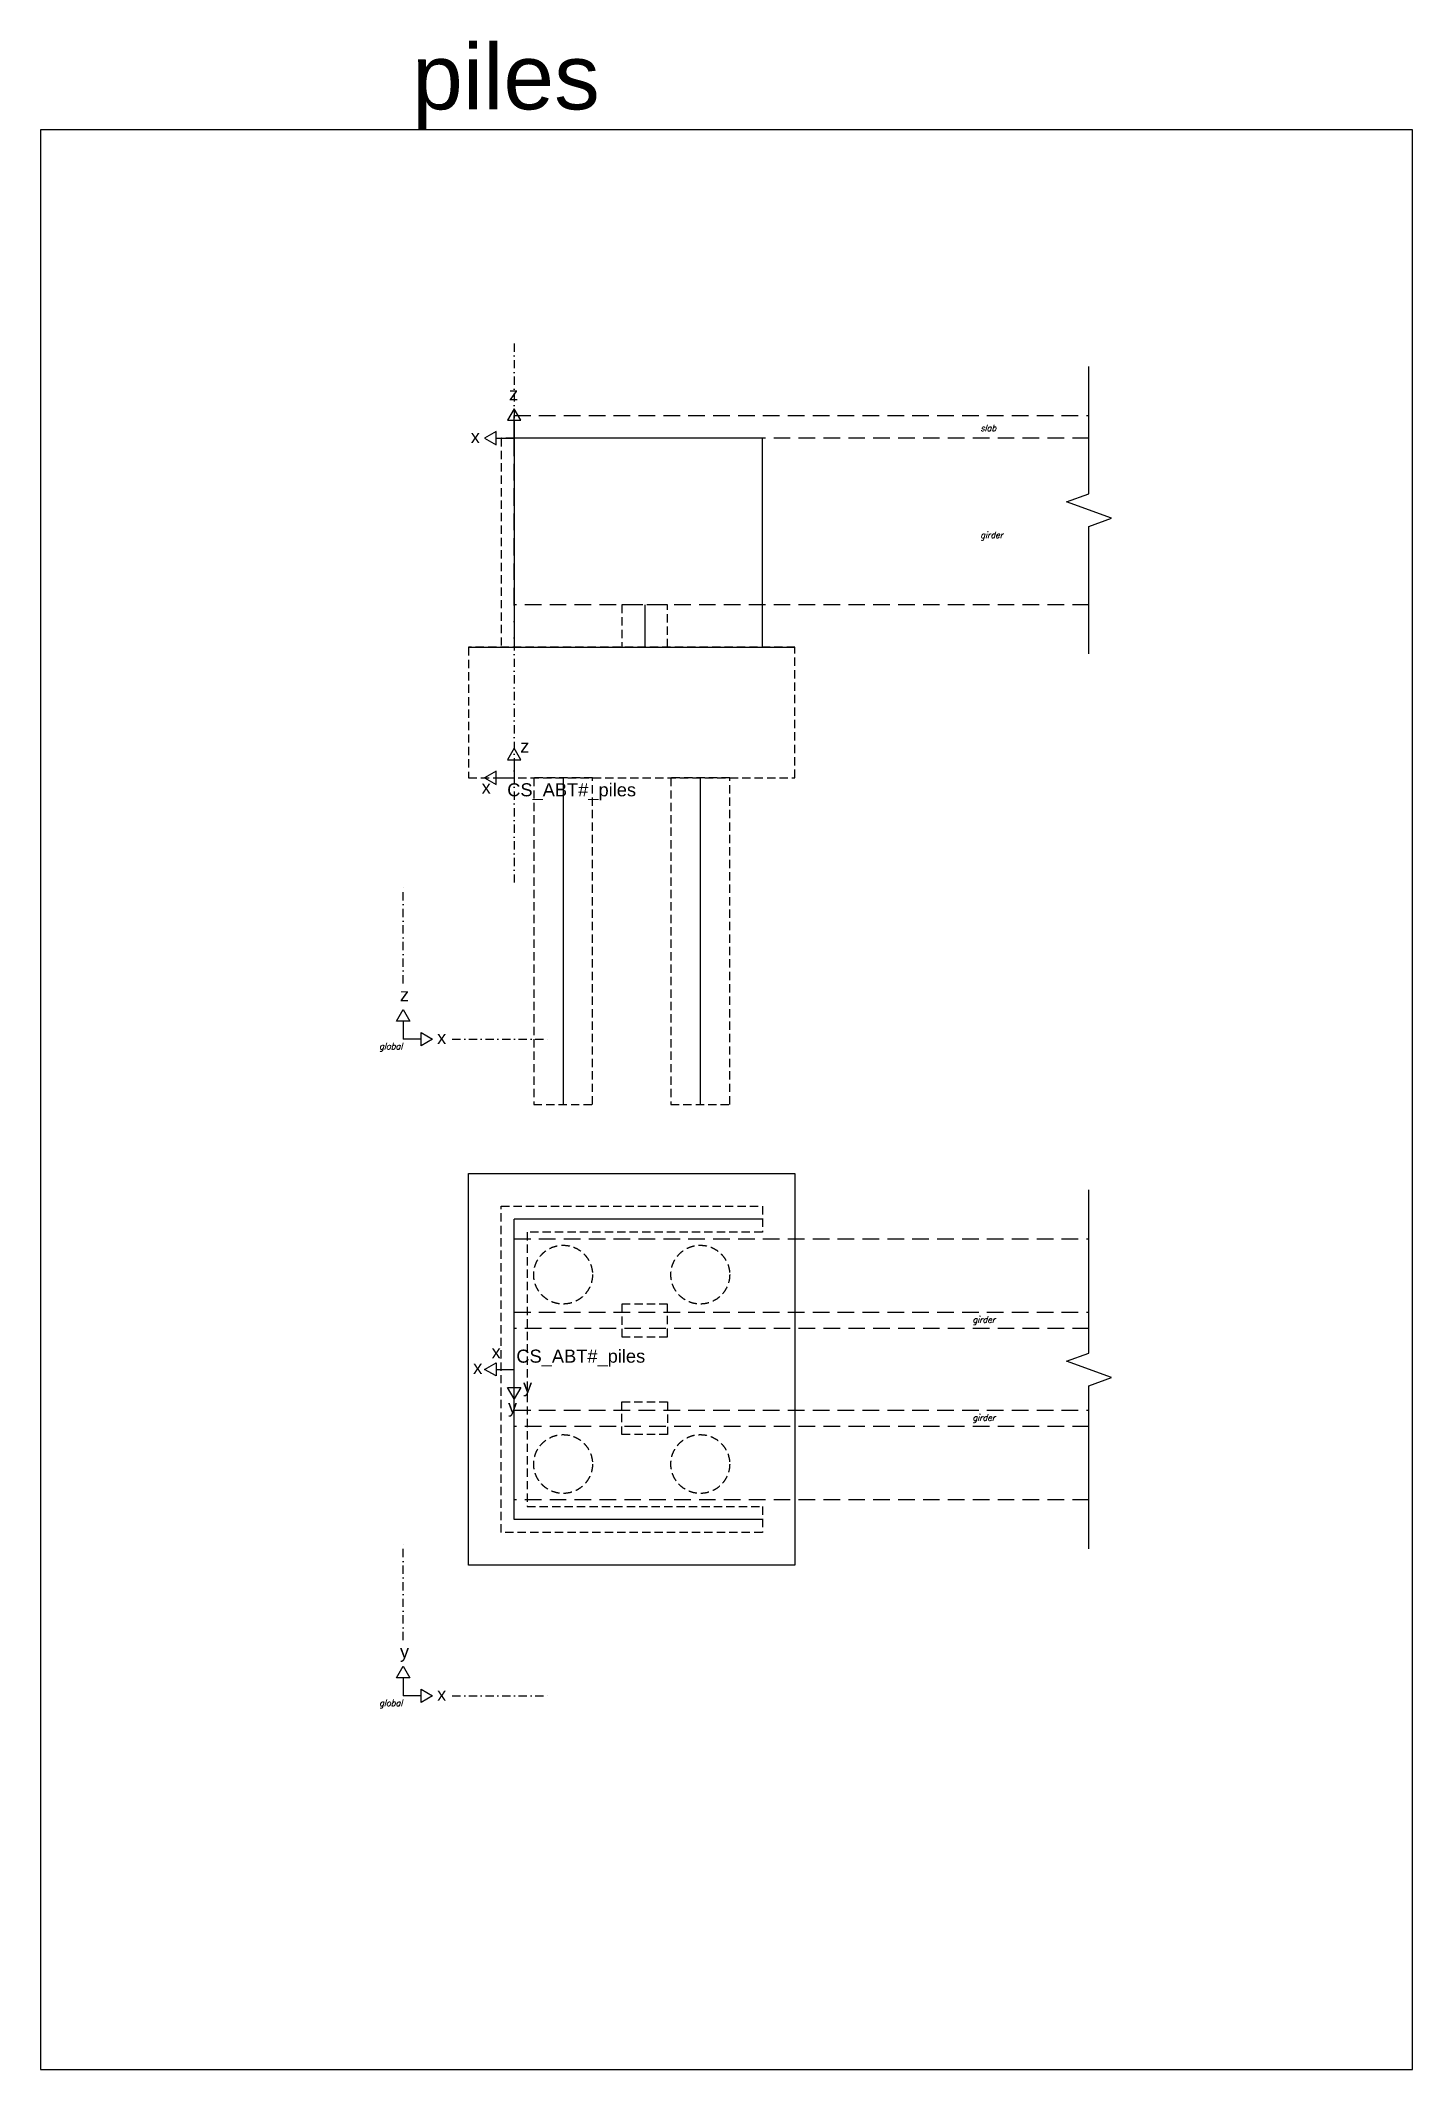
# Model space of a CAD drawing. Header units: millimetres. Extents: x 82860 to 279860, y -75608 to -21238.
# Drawn here: x 236860 to 257860, y -75608 to -44541 of the extents above; entities that cross this region are included whole.
import ezdxf

# ---------------------------------------------------------------- set-up
doc = ezdxf.new("R2010")
doc.units = ezdxf.units.MM
doc.linetypes.add('DASHDOT', pattern=[25.4, 12.7, -6.35, 0, -6.35])
doc.linetypes.add('DASHED', pattern=[19.05, 12.7, -6.35])
for name, color, linetype in [('01', 1, 'Continuous'), ('02', 2, 'Continuous'), ('04', 4, 'Continuous'), ('06', 6, 'Continuous'), ('08', 8, 'Continuous'), ('09', 9, 'Continuous'), ('aux_lines', 30, 'Continuous'), ('Green_02_0.1mm', 104, 'Continuous'), ('Green_04_0.3mm', 106, 'Continuous'), ('Orange_04_0.3mm', 23, 'Continuous'), ('Orange_05_0.4mm', 24, 'Continuous')]:
    doc.layers.add(name, color=color, linetype=linetype)
doc.styles.add('Romans', font='romans.shx', dxfattribs={"width": 0.9, "height": 100})
doc.styles.get("Standard").update_dxf_attribs({"font": 'arial.ttf'})

msp = doc.modelspace()

# ---------------------------------------------------------------- texts
at = {"layer": '06'}
for s, p in [('z', (242360.7, -59250.5)), ('x', (242929.8, -59906.6)), ('y', (242360.7, -69307.1)), ('x', (242929.8, -69963.2))]:
    msp.add_text(s, height=200, dxfattribs=at).set_placement(p)
at = {"layer": '06', "transparency": 33554483, "style": 'Romans', "oblique": 15, "width": 0.9}
for p in [(242043.3, -59988.5), (242043.3, -70045.1)]:
    msp.add_text('global', height=100, dxfattribs=at).set_placement(p)
at = {"layer": '08', "transparency": 33554483, "style": 'Romans', "oblique": 15, "width": 0.9}
for s, p in [('slab', (251245.7, -50523.1)), ('girder', (251245.7, -52160.8)), ('girder', (251125.3, -64175.1)), ('girder', (251125.3, -65675.1))]:
    msp.add_text(s, height=100, dxfattribs=at).set_placement(p)
at = {"layer": 'aux_lines'}
msp.add_text('piles', height=1000, dxfattribs=at).set_placement((242547.3, -45593.9))
at = {"layer": 'Green_04_0.3mm'}
for s, p in [('z', (244030.2, -50051.3)), ('x', (243445.1, -50704.8)), ('x', (243481.6, -64956.8)), ('y', (244014.7, -65554.1))]:
    msp.add_text(s, height=200, dxfattribs=at).set_placement(p)
at = {"layer": 'Orange_04_0.3mm'}
for s, p in [('z', (244201.7, -55444.4)), ('x', (243611.6, -56072.9)), ('x', (243763.8, -64720.5)), ('y', (244245, -65243))]:
    msp.add_text(s, height=200, dxfattribs=at).set_placement(p)
at = {"layer": 'Orange_05_0.4mm'}
for p in [(244003.1, -56113.4), (244143.2, -64785.7)]:
    msp.add_text('CS_ABT#_piles', height=200, dxfattribs=at).set_placement(p)

# ---------------------------------------------------------------- linework, layer by layer
at = {"layer": '01'}
msp.add_line((246108.5, -53181), (246108.5, -53831), dxfattribs=at)
at = {"layer": '02'}
for p, q in [((244858.5, -55831), (244858.5, -60831)), ((246958.5, -55831), (246958.5, -60831))]:
    msp.add_line(p, q, dxfattribs=at)
at = {"layer": '04'}
for p, q in [((243408.5, -53831), (248408.5, -53831)), ((247908.5, -62587.6), (244108.5, -62587.6)), ((244108.5, -67187.6), (244108.5, -62587.6)), ((247908.5, -67187.6), (244108.5, -67187.6))]:
    msp.add_line(p, q, dxfattribs=at)
for points in [[(244108.5, -53831), (247908.5, -53831), (247908.5, -50631), (244108.5, -50631)], [(248408.5, -61887.6), (248408.5, -67887.6), (243408.5, -67887.6), (243408.5, -61887.6)]]:
    msp.add_lwpolyline(points, close=True, dxfattribs=at)
at = {"layer": '06', "linetype": 'DASHDOT', "ltscale": 10}
for p, q in [((242408.5, -58977.9), (242408.5, -57477.9)), ((243161.7, -59831), (244661.7, -59831)), ((242408.5, -69034.4), (242408.5, -67534.4)), ((243161.7, -69887.6), (244661.7, -69887.6))]:
    msp.add_line(p, q, dxfattribs=at)
at = {"layer": '06'}
for p, q in [((242408.5, -59554.3), (242408.5, -59831)), ((242685.2, -59831), (242408.5, -59831)), ((242408.5, -69610.9), (242408.5, -69887.6)), ((242685.2, -69887.6), (242408.5, -69887.6))]:
    msp.add_line(p, q, dxfattribs=at)
for points in [[(242408.5, -59377.9), (242510.4, -59554.3), (242306.7, -59554.3)], [(242861.7, -59831), (242685.2, -59932.9), (242685.2, -59729.1)], [(242408.5, -69434.4), (242510.4, -69610.9), (242306.7, -69610.9)], [(242861.7, -69887.6), (242685.2, -69989.4), (242685.2, -69785.7)]]:
    msp.add_lwpolyline(points, close=True, dxfattribs=at)
at = {"layer": '08', "linetype": 'Continuous', "transparency": 33554483}
for points in [[(252908.5, -53931), (252908.5, -51981), (253252, -51856), (252565.1, -51606), (252908.5, -51481), (252908.5, -49531)], [(252908.5, -67637.6), (252908.5, -65137.6), (253252, -65012.6), (252565.1, -64762.6), (252908.5, -64637.6), (252908.5, -62137.6)]]:
    msp.add_lwpolyline(points, dxfattribs=at)
at = {"layer": '08', "linetype": 'DASHED', "ltscale": 10}
msp.add_lwpolyline([(244108.5, -50631), (243908.5, -50631), (243908.5, -53831)], dxfattribs=at)
for points in [[(245758.5, -53831), (246458.5, -53831), (246458.5, -53181), (245758.5, -53181)], [(243408.5, -55831), (248408.5, -55831), (248408.5, -53831), (243408.5, -53831)], [(244408.5, -60831), (245308.5, -60831), (245308.5, -55831), (244408.5, -55831)], [(246508.5, -60831), (247408.5, -60831), (247408.5, -55831), (246508.5, -55831)], [(247908.5, -62787.6), (244308.5, -62787.6), (244308.5, -66987.6), (247908.5, -66987.6), (247908.5, -67387.6), (243908.5, -67387.6), (243908.5, -62387.6), (247908.5, -62387.6)], [(245758.5, -63887.6), (245758.5, -64387.6), (246458.5, -64387.6), (246458.5, -63887.6)], [(245758.5, -65887.6), (245758.5, -65387.6), (246458.5, -65387.6), (246458.5, -65887.6)]]:
    msp.add_lwpolyline(points, close=True, dxfattribs=at)
for centre in [(244858.5, -63437.6), (246958.5, -63437.6), (244858.5, -66337.6), (246958.5, -66337.6)]:
    msp.add_circle(centre, 450, dxfattribs=at)
at = {"layer": '09', "linetype": 'DASHED', "ltscale": 20, "transparency": 33554483}
for points in [[(252908.5, -53181), (244108.5, -53181), (244108.5, -50281), (252908.5, -50281)], [(252908.5, -50631), (244108.5, -50631), (244108.5, -50281), (252908.5, -50281)], [(252908.5, -66887.6), (244108.5, -66887.6), (244108.5, -62887.6), (252908.5, -62887.6)], [(252908.5, -64262.6), (244108.5, -64262.6), (244108.5, -64012.6), (252908.5, -64012.6)], [(252908.5, -65762.6), (244108.5, -65762.6), (244108.5, -65512.6), (252908.5, -65512.6)]]:
    msp.add_lwpolyline(points, dxfattribs=at)
at = {"layer": 'aux_lines'}
msp.add_lwpolyline([(236859.9, -75607.7), (257859.9, -75607.7), (257859.9, -45907.7), (236859.9, -45907.7)], close=True, dxfattribs=at)
at = {"layer": 'Green_02_0.1mm', "linetype": 'DASHDOT', "ltscale": 10}
msp.add_line((244108.5, -49177.9), (244108.5, -57431), dxfattribs=at)
at = {"layer": 'Green_04_0.3mm'}
for p, q in [((243831.9, -50631), (244108.5, -50631)), ((244108.5, -50354.3), (244108.5, -50631)), ((243831.9, -64887.6), (244108.5, -64887.6)), ((244108.5, -65164.2), (244108.5, -64887.6))]:
    msp.add_line(p, q, dxfattribs=at)
for points in [[(244108.5, -50177.9), (244006.7, -50354.3), (244210.4, -50354.3)], [(243655.4, -50631), (243831.9, -50732.9), (243831.9, -50529.1)], [(243655.4, -64887.6), (243831.9, -64785.7), (243831.9, -64989.4)], [(244108.5, -65340.7), (244006.7, -65164.2), (244210.4, -65164.2)]]:
    msp.add_lwpolyline(points, close=True, dxfattribs=at)
at = {"layer": 'Orange_04_0.3mm'}
for p in [(244108.5, -55554.3), (243831.9, -55831)]:
    msp.add_line(p, (244108.5, -55831), dxfattribs=at)
for points in [[(244108.5, -55377.9), (244006.7, -55554.3), (244210.4, -55554.3)], [(243655.4, -55831), (243831.9, -55932.9), (243831.9, -55729.1)]]:
    msp.add_lwpolyline(points, close=True, dxfattribs=at)

msp.set_redraw_order([(e.dxf.handle, doc.entitydb.next_handle()) for e in msp.query("TEXT MTEXT ATTDEF DIMENSION ARC_DIMENSION")])  # texts and dimensions are drawn at this point

doc.saveas('drawing.dxf')
